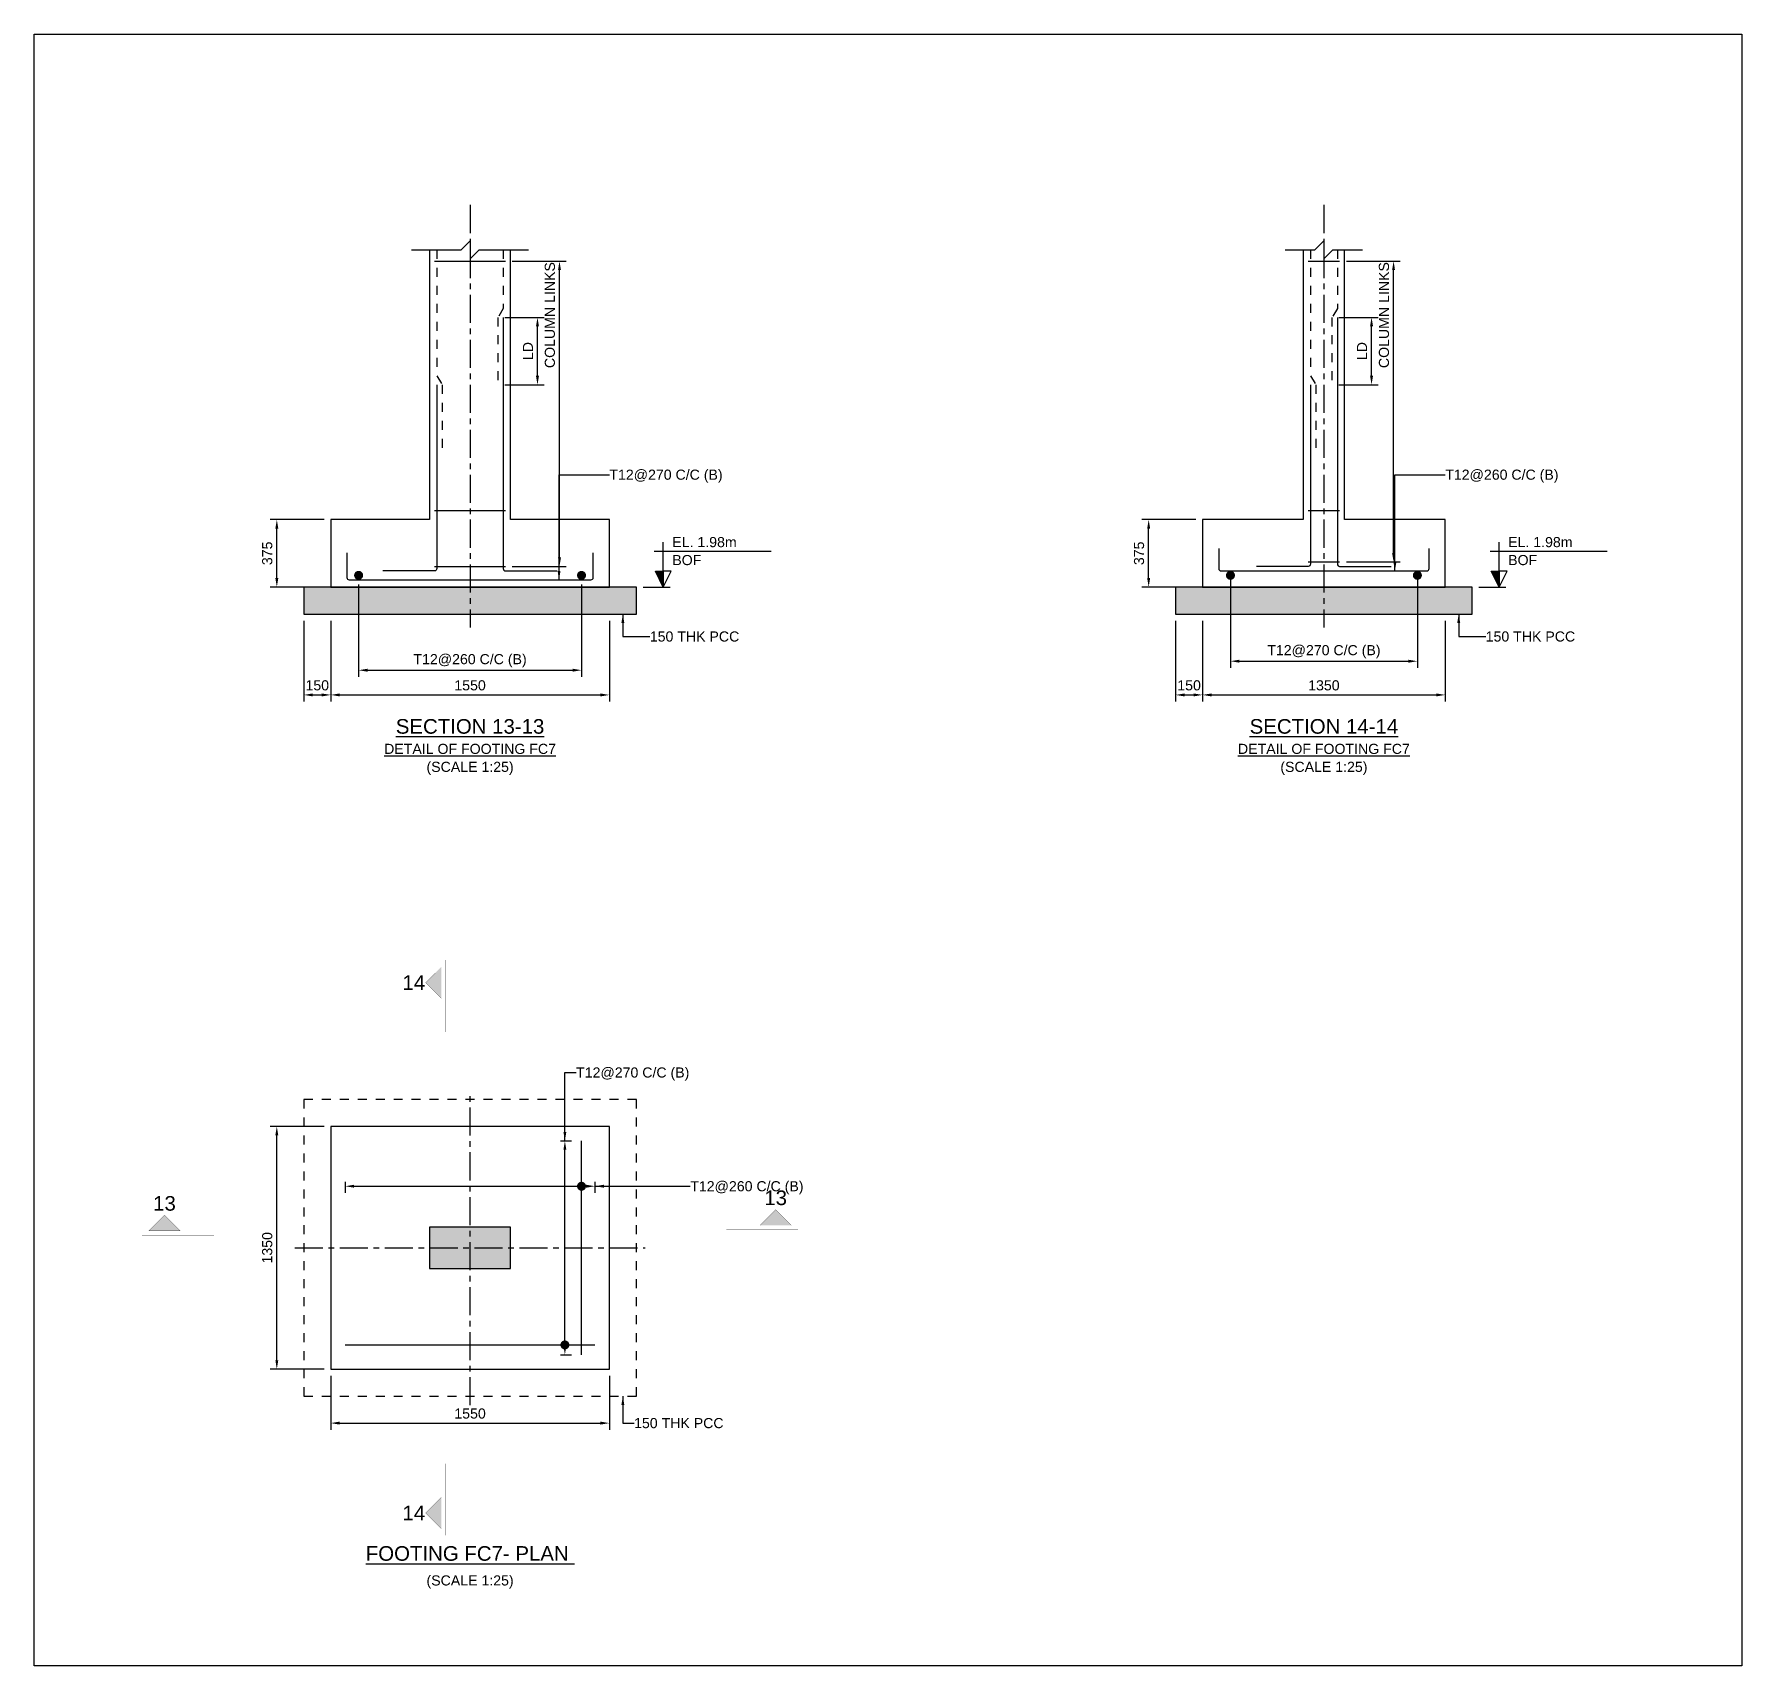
# Model space of a CAD drawing. Header units: inches. Extents: x -5500 to 172521, y -181100 to 5500.
# Drawn here: x 27721 to 65721, y -129900 to -93600 of the extents above; entities that cross this region are included whole.
import ezdxf
from ezdxf.enums import TextEntityAlignment as Align

# ---------------------------------------------------------------- set-up
doc = ezdxf.new("R2010")
doc.units = ezdxf.units.IN
doc.header["$LTSCALE"] = 1000
doc.header["$MEASUREMENT"] = 0
doc.linetypes.add('Cline', pattern=[1, 0.625, -0.125, 0.125, -0.125])
doc.linetypes.add('Dashed', pattern=[0.6, 0.2, -0.2, 0.2])
for name, color, linetype in [('Center Line', 1, 'Continuous'), ('Column', 2, 'Continuous'), ('Concrete Line', 2, 'Continuous'), ('Dim', 31, 'Continuous'), ('Footing', 4, 'Continuous'), ('Labels', 4, 'Continuous'), ('PCC', 5, 'Continuous'), ('Reinforcement', 4, 'Continuous'), ('Section Mark', 5, 'Continuous'), ('Solid', 25, 'Continuous'), ('Text', 31, 'Continuous')]:
    doc.layers.add(name, color=color, linetype=linetype)
doc.styles.add('SC-FTG1', font='SansSerif')
doc.styles.add('SC-FTG2', font='SansSerif')
doc.dimstyles.new('RccFooting', dxfattribs={"dimtxt": 225, "dimasz": 200, "dimexe": 150, "dimexo": 150, "dimgap": 100, "dimtad": 1, "dimtoh": 1, "dimdec": 4, "dimlfac": 0.25, "dimzin": 0, "dimdsep": 46, "dimtxsty": 'SC-FTG2', "dimcen": 0.09, "dimclrd": 8, "dimclre": 8, "dimclrt": 31, "dimadec": 0, "dimazin": 0, "dimtfac": 1, "dimtdec": 0, "dimtix": 1, "dimtofl": 0, "dimtmove": 0, "dimatfit": 3, "dimfxl": 1, "dimtolj": 1, "dimtzin": 0, "dimarcsym": 0})

msp = doc.modelspace()

# ---------------------------------------------------------------- texts
at = {"layer": 'Dim', "style": 'SC-FTG2'}
for s, p in [('T12@270 C/C (B)', (40521, -103400)), ('T12@260 C/C (B)', (59121, -103400)), ('150 THK PCC', (41421, -107000)), ('150 THK PCC', (60021, -107000)), ('150 THK PCC', (41071, -124500))]:
    msp.add_text(s, height=225, dxfattribs=at).set_placement(p, align=Align.MIDDLE_LEFT)
at = {"layer": 'Labels', "style": 'SC-FTG1'}
for s, p in [('%%USECTION 13-13', (37421, -109000)), ('%%USECTION 14-14', (56421, -109000)), ('%%uFOOTING FC7- PLAN ', (37421, -127400))]:
    msp.add_text(s, height=325, dxfattribs=at).set_placement(p, align=Align.MIDDLE_CENTER)
at = {"layer": 'Section Mark', "style": 'SC-FTG1'}
for s, p in [('14', (36168.5, -114700)), ('13', (30621, -119611.5)), ('13', (44221, -119487.5)), ('14', (36168.5, -126500))]:
    msp.add_text(s, height=325, dxfattribs=at).set_placement(p, align=Align.MIDDLE_CENTER)
at = {"layer": 'Text'}
for s, style, p in [('EL. 1.98m', 'SC-FTG2', (41921, -104900)), ('EL. 1.98m', 'SC-FTG2', (60521, -104900)), ('BOF', 'SC-FTG2', (41921, -105300)), ('BOF', 'SC-FTG2', (60521, -105300)), ('T12@270 C/C (B)', 'SC-FTG1', (39781, -116700)), ('T12@260 C/C (B)', 'SC-FTG1', (42321, -119230))]:
    msp.add_text(s, height=225, dxfattribs=dict(at, style=style)).set_placement(p, align=Align.MIDDLE_LEFT)
at = {"layer": 'Text', "style": 'SC-FTG1'}
for s, p in [('%%UDETAIL OF FOOTING FC7', (37421, -109500)), ('%%UDETAIL OF FOOTING FC7', (56421, -109500)), ('(SCALE 1:25)', (37421, -109900)), ('(SCALE 1:25)', (56421, -109900)), ('(SCALE 1:25)', (37421, -128000))]:
    msp.add_text(s, height=225, dxfattribs=at).set_placement(p, align=Align.MIDDLE_CENTER)

# ---------------------------------------------------------------- blocks, each defined once
blk = doc.blocks.new('*D127')
at = {"color": 8, "linetype": 'ByBlock', "lineweight": -2}
for p, q in [((34321, -123450), (34321, -124650)), ((40521, -123450), (40521, -124650)), ((34521, -124500), (40321, -124500))]:
    blk.add_line(p, q, dxfattribs=at)
at = {"color": 8}
for points in [[(34321, -124500), (34521, -124467), (34521, -124533)], [(40521, -124500), (40321, -124533), (40321, -124467)]]:
    blk.add_solid(points, dxfattribs=at)
at = {"layer": 'Defpoints', "color": 31}
for p in [(34321, -123300), (40521, -123300), (34321, -124500)]:
    blk.add_point(p, dxfattribs=at)
at = {"color": 31, "insert": (37421, -124288), "char_height": 225, "attachment_point": 5, "style": 'SC-FTG2'}
blk.add_mtext('\\A1;1550', dxfattribs=at)
blk = doc.blocks.new('*D128')
at = {"color": 8, "linetype": 'ByBlock', "lineweight": -2}
for p, q in [((34171, -117900), (32971, -117900)), ((33121, -123100), (33121, -118100)), ((34171, -123300), (32971, -123300))]:
    blk.add_line(p, q, dxfattribs=at)
at = {"color": 8}
for points in [[(33121, -117900), (33154, -118100), (33088, -118100)], [(33121, -123300), (33088, -123100), (33154, -123100)]]:
    blk.add_solid(points, dxfattribs=at)
at = {"layer": 'Defpoints', "color": 31}
for p in [(34321, -117900), (33121, -123300), (34321, -123300)]:
    blk.add_point(p, dxfattribs=at)
at = {"color": 31, "insert": (32908, -120600), "char_height": 225, "attachment_point": 5, "rotation": 90, "style": 'SC-FTG2'}
blk.add_mtext('\\A1;1350', dxfattribs=at)
blk = doc.blocks.new('*D129')
at = {"color": 8, "linetype": 'ByBlock', "lineweight": -2}
for p, q in [((39431, -118220), (39681, -118220)), ((39531, -122780), (39531, -118420)), ((39431, -122980), (39681, -122980))]:
    blk.add_line(p, q, dxfattribs=at)
at = {"color": 8}
for points in [[(39531, -118220), (39564, -118420), (39498, -118420)], [(39531, -122980), (39498, -122780), (39564, -122780)]]:
    blk.add_solid(points, dxfattribs=at)
at = {"layer": 'Defpoints', "color": 31}
for p in [(39281, -118220), (39281, -122980), (39531, -122980)]:
    blk.add_point(p, dxfattribs=at)
blk = doc.blocks.new('*D130')
at = {"color": 8, "linetype": 'ByBlock', "lineweight": -2}
for p, q in [((34641, -119130), (34641, -119380)), ((34841, -119230), (40001, -119230)), ((40201, -119130), (40201, -119380))]:
    blk.add_line(p, q, dxfattribs=at)
at = {"color": 8}
for points in [[(34641, -119230), (34841, -119197), (34841, -119263)], [(40201, -119230), (40001, -119263), (40001, -119197)]]:
    blk.add_solid(points, dxfattribs=at)
at = {"layer": 'Defpoints', "color": 31}
for p in [(34641, -118980), (34641, -119230), (40201, -118980)]:
    blk.add_point(p, dxfattribs=at)
blk = doc.blocks.new('*D131')
at = {"color": 8, "linetype": 'ByBlock', "lineweight": -2}
for p, q in [((33721, -106650), (33721, -108450)), ((34321, -106650), (34321, -108450)), ((33921, -108300), (34121, -108300))]:
    blk.add_line(p, q, dxfattribs=at)
at = {"color": 8}
for points in [[(33721, -108300), (33921, -108267), (33921, -108333)], [(34321, -108300), (34121, -108333), (34121, -108267)]]:
    blk.add_solid(points, dxfattribs=at)
at = {"layer": 'Defpoints', "color": 31}
for p in [(33721, -106500), (34321, -106500), (33721, -108300)]:
    blk.add_point(p, dxfattribs=at)
at = {"color": 31, "insert": (34021, -108088), "char_height": 225, "attachment_point": 5, "style": 'SC-FTG2'}
blk.add_mtext('\\A1;150', dxfattribs=at)
blk = doc.blocks.new('*D132')
at = {"color": 8, "linetype": 'ByBlock', "lineweight": -2}
for p, q in [((34321, -106650), (34321, -108450)), ((40521, -106650), (40521, -108450)), ((34521, -108300), (40321, -108300))]:
    blk.add_line(p, q, dxfattribs=at)
at = {"color": 8}
for points in [[(34321, -108300), (34521, -108267), (34521, -108333)], [(40521, -108300), (40321, -108333), (40321, -108267)]]:
    blk.add_solid(points, dxfattribs=at)
at = {"layer": 'Defpoints', "color": 31}
for p in [(34321, -106500), (40521, -106500), (34321, -108300)]:
    blk.add_point(p, dxfattribs=at)
at = {"color": 31, "insert": (37421, -108088), "char_height": 225, "attachment_point": 5, "style": 'SC-FTG2'}
blk.add_mtext('\\A1;1550', dxfattribs=at)
blk = doc.blocks.new('*D133')
at = {"color": 8, "linetype": 'ByBlock', "lineweight": -2}
for p, q in [((34171, -104400), (32971, -104400)), ((33121, -105700), (33121, -104600)), ((34171, -105900), (32971, -105900))]:
    blk.add_line(p, q, dxfattribs=at)
at = {"color": 8}
for points in [[(33121, -104400), (33154, -104600), (33088, -104600)], [(33121, -105900), (33088, -105700), (33154, -105700)]]:
    blk.add_solid(points, dxfattribs=at)
at = {"layer": 'Defpoints', "color": 31}
for p in [(34321, -104400), (33121, -105900), (34321, -105900)]:
    blk.add_point(p, dxfattribs=at)
at = {"color": 31, "insert": (32908, -105150), "char_height": 225, "attachment_point": 5, "rotation": 90, "style": 'SC-FTG2'}
blk.add_mtext('\\A1;375', dxfattribs=at)
blk = doc.blocks.new('*D134')
at = {"color": 8, "linetype": 'ByBlock', "lineweight": -2}
for p, q in [((34941, -105840), (34941, -107900)), ((39901, -105840), (39901, -107900)), ((35141, -107750), (39701, -107750))]:
    blk.add_line(p, q, dxfattribs=at)
at = {"color": 8}
for points in [[(34941, -107750), (35141, -107717), (35141, -107783)], [(39901, -107750), (39701, -107783), (39701, -107717)]]:
    blk.add_solid(points, dxfattribs=at)
at = {"layer": 'Defpoints', "color": 31}
for p in [(34941, -105690), (39901, -105690), (34941, -107750)]:
    blk.add_point(p, dxfattribs=at)
at = {"color": 31, "insert": (37421, -107538), "char_height": 225, "attachment_point": 5, "style": 'SC-FTG2'}
blk.add_mtext('\\A1;T12@260 C/C (B)', dxfattribs=at)
blk = doc.blocks.new('*D135')
at = {"color": 8, "linetype": 'ByBlock', "lineweight": -2}
for p, q in [((38191, -99900), (39071, -99900)), ((38921, -101200), (38921, -100100)), ((38191, -101400), (39071, -101400))]:
    blk.add_line(p, q, dxfattribs=at)
at = {"color": 8}
for points in [[(38921, -99900), (38954, -100100), (38888, -100100)], [(38921, -101400), (38888, -101200), (38954, -101200)]]:
    blk.add_solid(points, dxfattribs=at)
at = {"layer": 'Defpoints', "color": 31}
for p in [(38041, -99900), (38041, -101400), (38921, -101400)]:
    blk.add_point(p, dxfattribs=at)
at = {"color": 31, "insert": (38708, -100650), "char_height": 225, "attachment_point": 5, "rotation": 90, "style": 'SC-FTG2'}
blk.add_mtext('\\A1;LD', dxfattribs=at)
blk = doc.blocks.new('*D136')
at = {"color": 8, "linetype": 'ByBlock', "lineweight": -2}
for p, q in [((38361, -98650), (39561, -98650)), ((39411, -105240), (39411, -98850)), ((38361, -105440), (39561, -105440))]:
    blk.add_line(p, q, dxfattribs=at)
at = {"color": 8}
for points in [[(39411, -98650), (39444, -98850), (39378, -98850)], [(39411, -105440), (39378, -105240), (39444, -105240)]]:
    blk.add_solid(points, dxfattribs=at)
at = {"layer": 'Defpoints', "color": 31}
for p in [(38211, -98650), (38211, -105440), (39411, -105440)]:
    blk.add_point(p, dxfattribs=at)
at = {"color": 31, "insert": (39198, -99850), "char_height": 225, "attachment_point": 5, "rotation": 90, "style": 'SC-FTG2'}
blk.add_mtext('\\A1;COLUMN LINKS', dxfattribs=at)
blk = doc.blocks.new('*D137')
at = {"color": 8, "linetype": 'ByBlock', "lineweight": -2}
for p, q in [((53121, -106650), (53121, -108450)), ((53721, -106650), (53721, -108450)), ((53321, -108300), (53521, -108300))]:
    blk.add_line(p, q, dxfattribs=at)
at = {"color": 8}
for points in [[(53121, -108300), (53321, -108267), (53321, -108333)], [(53721, -108300), (53521, -108333), (53521, -108267)]]:
    blk.add_solid(points, dxfattribs=at)
at = {"layer": 'Defpoints', "color": 31}
for p in [(53121, -106500), (53721, -106500), (53121, -108300)]:
    blk.add_point(p, dxfattribs=at)
at = {"color": 31, "insert": (53421, -108088), "char_height": 225, "attachment_point": 5, "style": 'SC-FTG2'}
blk.add_mtext('\\A1;150', dxfattribs=at)
blk = doc.blocks.new('*D138')
at = {"color": 8, "linetype": 'ByBlock', "lineweight": -2}
for p, q in [((53721, -106650), (53721, -108450)), ((59121, -106650), (59121, -108450)), ((53921, -108300), (58921, -108300))]:
    blk.add_line(p, q, dxfattribs=at)
at = {"color": 8}
for points in [[(53721, -108300), (53921, -108267), (53921, -108333)], [(59121, -108300), (58921, -108333), (58921, -108267)]]:
    blk.add_solid(points, dxfattribs=at)
at = {"layer": 'Defpoints', "color": 31}
for p in [(53721, -106500), (59121, -106500), (53721, -108300)]:
    blk.add_point(p, dxfattribs=at)
at = {"color": 31, "insert": (56421, -108088), "char_height": 225, "attachment_point": 5, "style": 'SC-FTG2'}
blk.add_mtext('\\A1;1350', dxfattribs=at)
blk = doc.blocks.new('*D139')
at = {"color": 8, "linetype": 'ByBlock', "lineweight": -2}
for p, q in [((53571, -104400), (52371, -104400)), ((52521, -105700), (52521, -104600)), ((53571, -105900), (52371, -105900))]:
    blk.add_line(p, q, dxfattribs=at)
at = {"color": 8}
for points in [[(52521, -104400), (52554, -104600), (52488, -104600)], [(52521, -105900), (52488, -105700), (52554, -105700)]]:
    blk.add_solid(points, dxfattribs=at)
at = {"layer": 'Defpoints', "color": 31}
for p in [(53721, -104400), (52521, -105900), (53721, -105900)]:
    blk.add_point(p, dxfattribs=at)
at = {"color": 31, "insert": (52308, -105150), "char_height": 225, "attachment_point": 5, "rotation": 90, "style": 'SC-FTG2'}
blk.add_mtext('\\A1;375', dxfattribs=at)
blk = doc.blocks.new('*D140')
at = {"color": 8, "linetype": 'ByBlock', "lineweight": -2}
for p, q in [((54341, -105640), (54341, -107700)), ((58501, -105640), (58501, -107700)), ((54541, -107550), (58301, -107550))]:
    blk.add_line(p, q, dxfattribs=at)
at = {"color": 8}
for points in [[(54341, -107550), (54541, -107517), (54541, -107583)], [(58501, -107550), (58301, -107583), (58301, -107517)]]:
    blk.add_solid(points, dxfattribs=at)
at = {"layer": 'Defpoints', "color": 31}
for p in [(54341, -105490), (58501, -105490), (54341, -107550)]:
    blk.add_point(p, dxfattribs=at)
at = {"color": 31, "insert": (56421, -107338), "char_height": 225, "attachment_point": 5, "style": 'SC-FTG2'}
blk.add_mtext('\\A1;T12@270 C/C (B)', dxfattribs=at)
blk = doc.blocks.new('*D141')
at = {"color": 8, "linetype": 'ByBlock', "lineweight": -2}
for p, q in [((56751, -99900), (57631, -99900)), ((57481, -101200), (57481, -100100)), ((56751, -101400), (57631, -101400))]:
    blk.add_line(p, q, dxfattribs=at)
at = {"color": 8}
for points in [[(57481, -99900), (57514, -100100), (57448, -100100)], [(57481, -101400), (57448, -101200), (57514, -101200)]]:
    blk.add_solid(points, dxfattribs=at)
at = {"layer": 'Defpoints', "color": 31}
for p in [(56601, -99900), (56601, -101400), (57481, -101400)]:
    blk.add_point(p, dxfattribs=at)
at = {"color": 31, "insert": (57268, -100650), "char_height": 225, "attachment_point": 5, "rotation": 90, "style": 'SC-FTG2'}
blk.add_mtext('\\A1;LD', dxfattribs=at)
blk = doc.blocks.new('*D142')
at = {"color": 8, "linetype": 'ByBlock', "lineweight": -2}
for p, q in [((56921, -98650), (58121, -98650)), ((57971, -105140), (57971, -98850)), ((56921, -105340), (58121, -105340))]:
    blk.add_line(p, q, dxfattribs=at)
at = {"color": 8}
for points in [[(57971, -98650), (58004, -98850), (57938, -98850)], [(57971, -105340), (57938, -105140), (58004, -105140)]]:
    blk.add_solid(points, dxfattribs=at)
at = {"layer": 'Defpoints', "color": 31}
for p in [(56771, -98650), (56771, -105340), (57971, -105340)]:
    blk.add_point(p, dxfattribs=at)
at = {"color": 31, "insert": (57758, -99850), "char_height": 225, "attachment_point": 5, "rotation": 90, "style": 'SC-FTG2'}
blk.add_mtext('\\A1;COLUMN LINKS', dxfattribs=at)

# ---------------------------------------------------------------- dimensions: what is measured, and where the dimension line sits
at = {"layer": 'Dim'}
for base, p1, p2, angle, text, picture, middle in [((39411, -98650), (38211, -105440), (38211, -98650), 90, 'COLUMN LINKS', '*D136', (39411, -99850)), ((57971, -98650), (56771, -105340), (56771, -98650), 90, 'COLUMN LINKS', '*D142', (57971, -99850)), ((38921, -99900), (38041, -101400), (38041, -99900), 90, 'LD', '*D135', (38921, -100650)), ((57481, -99900), (56601, -101400), (56601, -99900), 90, 'LD', '*D141', (57481, -100650)), ((39531, -118220), (39281, -122980), (39281, -118220), 90, ' ', '*D129', (39531, -121460)), ((40201, -119230), (34641, -118980), (40201, -118980), 0, ' ', '*D130', (38601, -119230))]:
    dim = msp.add_linear_dim(base=base, p1=p1, p2=p2, angle=angle, text=text, dimstyle='RccFooting', override={"dimjust": 0}, dxfattribs=at)
    dim.commit()
    dim.dimension.update_dxf_attribs({"geometry": picture, "text_midpoint": middle, "dimtype": 129})
for p1, p2, distance, text, picture, middle in [((34321, -105900), (34321, -104400), 1200, '375', '*D133', (33121, -105150)), ((53721, -105900), (53721, -104400), 1200, '375', '*D139', (52521, -105150)), ((54341, -105490), (58501, -105490), -2060, 'T12@270 C/C (B)', '*D140', (56421, -107550)), ((34941, -105690), (39901, -105690), -2060, 'T12@260 C/C (B)', '*D134', (37421, -107750)), ((33721, -106500), (34321, -106500), -1800, '150', '*D131', (34021, -108300)), ((34321, -106500), (40521, -106500), -1800, '1550', '*D132', (37421, -108300)), ((53121, -106500), (53721, -106500), -1800, '150', '*D137', (53421, -108300)), ((53721, -106500), (59121, -106500), -1800, '1350', '*D138', (56421, -108300)), ((34321, -123300), (34321, -117900), 1200, '1350', '*D128', (33121, -120600)), ((34321, -123300), (40521, -123300), -1200, '1550', '*D127', (37421, -124500))]:
    dim = msp.add_aligned_dim(p1=p1, p2=p2, distance=distance, text=text, dimstyle='RccFooting', dxfattribs=at)
    dim.commit()
    dim.dimension.update_dxf_attribs({"geometry": picture, "text_midpoint": middle})

# ---------------------------------------------------------------- hatches: boundary and pattern name
at = {"layer": 'Solid'}
for points in [[(41721, -105900), (41546, -105550), (41721, -105550)], [(60321, -105900), (60146, -105550), (60321, -105550)], [(33721, -106500), (41121, -106500), (41121, -105900), (33721, -105900)], [(53121, -106500), (59721, -106500), (59721, -105900), (53121, -105900)], [(36781, -114350), (36431, -114700), (36781, -115050), (36781, -114350)], [(30271, -120224), (30621, -119874), (30971, -120224), (30271, -120224)], [(44571, -120100), (44221, -119750), (43871, -120100), (44571, -120100)], [(36521, -121060), (38321, -121060), (38321, -120140), (36521, -120140)], [(36781, -126850), (36431, -126500), (36781, -126150), (36781, -126850)]]:
    msp.add_hatch(color=256, dxfattribs=at).paths.add_polyline_path(points, flags=0)

# ---------------------------------------------------------------- linework, layer by layer
msp.add_lwpolyline([(27721, -129900), (27721, -93600), (65721, -93600), (65721, -129900), (27721, -129900)])
at = {"layer": 'Center Line', "linetype": 'Cline'}
for points in [[(37421, -97400), (37421, -106800)], [(56421, -97400), (56421, -106800)], [(37421, -124100), (37421, -117100)], [(33521, -120600), (41321, -120600)]]:
    msp.add_lwpolyline(points, dxfattribs=at)
at = {"layer": 'Column'}
msp.add_lwpolyline([(36521, -121060), (38321, -121060), (38321, -120140), (36521, -120140), (36521, -121060)], dxfattribs=at)
at = {"layer": 'Concrete Line'}
for points in [[(36521, -98400), (36521, -104400), (34321, -104400), (34321, -105900), (40521, -105900), (40521, -104400), (38321, -104400), (38321, -98400)], [(36121, -98400), (37221, -98400), (37421, -98200), (37421, -98600), (37621, -98400), (38721, -98400)], [(55961, -98400), (55961, -104400), (53721, -104400), (53721, -105900), (59121, -105900), (59121, -104400), (56881, -104400), (56881, -98400)], [(55561, -98400), (56221, -98400), (56421, -98200), (56421, -98600), (56621, -98400), (57281, -98400)]]:
    msp.add_lwpolyline(points, dxfattribs=at)
at = {"layer": 'Dim', "color": 8, "const_width": 100}
for points in [[(39851, -119230, 1), (39951, -119230, 1)], [(39481, -122760, 1), (39581, -122760, 1)]]:
    msp.add_lwpolyline(points, format="xyb", close=True, dxfattribs=at)
at = {"layer": 'Footing'}
msp.add_lwpolyline([(34321, -123300), (40521, -123300), (40521, -117900), (34321, -117900), (34321, -123300)], dxfattribs=at)
at = {"layer": 'PCC'}
for points in [[(33721, -106500), (41121, -106500), (41121, -105900), (33721, -105900), (33721, -106500)], [(53121, -106500), (59721, -106500), (59721, -105900), (53121, -105900), (53121, -106500)]]:
    msp.add_lwpolyline(points, dxfattribs=at)
at = {"layer": 'PCC', "linetype": 'Dashed'}
msp.add_lwpolyline([(33721, -123900), (41121, -123900), (41121, -117300), (33721, -117300), (33721, -123900)], dxfattribs=at)
at = {"layer": 'Reinforcement', "linetype": 'Dashed'}
for points in [[(36681, -98400), (36681, -101200), (36801, -101400), (36801, -102900)], [(38161, -98400), (38161, -99700), (38041, -99900), (38041, -101400)], [(56121, -98400), (56121, -101200), (56241, -101400), (56241, -102900)], [(56721, -98400), (56721, -99700), (56601, -99900), (56601, -101400)]]:
    msp.add_lwpolyline(points, dxfattribs=at)
at = {"layer": 'Reinforcement'}
for points in [[(36631, -98650), (38211, -98650)], [(56071, -98650), (56771, -98650)], [(36631, -104200), (38211, -104200)], [(56071, -104200), (56771, -104200)], [(36631, -105440), (38211, -105440)], [(56071, -105340), (56771, -105340)], [(39901, -122980), (39901, -118220)], [(34641, -122760), (40201, -122760)]]:
    msp.add_lwpolyline(points, dxfattribs=at)
for points in [[(38161, -99900), (38161, -105490, 0.4), (38211, -105540), (39361, -105540, 0.4), (39361, -105540), (39361, -105540)], [(56721, -99900), (56721, -105390, 0.4), (56771, -105440), (57921, -105440, 0.4), (57921, -105440), (57921, -105440)], [(36681, -101400), (36681, -105490, -0.4), (36631, -105540), (35481, -105540, 0.4), (35481, -105540), (35481, -105540)], [(56121, -101400), (56121, -105390, -0.4), (56071, -105440), (54921, -105440, 0.4), (54921, -105440), (54921, -105440)], [(34681, -105140), (34681, -105690, 0.4), (34731, -105740), (40111, -105740, 0.4), (40161, -105690), (40161, -105140)], [(54081, -105040), (54081, -105490, 0.4), (54131, -105540), (58711, -105540, 0.4), (58761, -105490), (58761, -105040)]]:
    msp.add_lwpolyline(points, format="xyb", dxfattribs=at)
at = {"layer": 'Reinforcement', "const_width": 100}
for points in [[(34891, -105640, 1), (34991, -105640, 1)], [(39851, -105640, 1), (39951, -105640, 1)], [(54291, -105640, 1), (54391, -105640, 1)], [(58451, -105640, 1), (58551, -105640, 1)]]:
    msp.add_lwpolyline(points, format="xyb", close=True, dxfattribs=at)
at = {"layer": 'Section Mark'}
for p, q in [((41271, -105900), (41871, -105900)), ((59871, -105900), (60471, -105900))]:
    msp.add_line(p, q, dxfattribs=at)
for points in [[(41521, -105100), (44121, -105100)], [(41721, -105900), (41721, -104900)], [(60121, -105100), (62721, -105100)], [(60321, -105900), (60321, -104900)], [(41721, -105900), (41546, -105550), (41721, -105550), (41721, -105900)], [(41721, -105900), (41896, -105550), (41721, -105550), (41721, -105900)], [(60321, -105900), (60146, -105550), (60321, -105550), (60321, -105900)], [(60321, -105900), (60496, -105550), (60321, -105550), (60321, -105900)]]:
    msp.add_lwpolyline(points, dxfattribs=at)
at = {"layer": 'Section Mark', "const_width": 5}
for points in [[(36781, -114350), (36431, -114700), (36781, -115050), (36781, -114350)], [(36881, -115800), (36881, -114200)], [(30271, -120224), (30621, -119874), (30971, -120224), (30271, -120224)], [(44571, -120100), (44221, -119750), (43871, -120100), (44571, -120100)], [(31721, -120324), (30121, -120324)], [(43121, -120200), (44721, -120200)], [(36881, -125400), (36881, -127000)], [(36781, -126850), (36431, -126500), (36781, -126150), (36781, -126850)]]:
    msp.add_lwpolyline(points, dxfattribs=at)

msp.set_redraw_order([(e.dxf.handle, doc.entitydb.next_handle()) for e in msp.query("TEXT MTEXT ATTDEF DIMENSION ARC_DIMENSION")])  # texts and dimensions are drawn at this point

# ---------------------------------------------------------------- leaders
at = {"layer": 'Dim', "color": 8}
for points in [[(39401, -105740), (39401, -103400), (40521, -103400)], [(58001, -105540), (58001, -103400), (59121, -103400)], [(40821, -106500), (40821, -107000), (41421, -107000)], [(59421, -106500), (59421, -107000), (60021, -107000)], [(39531, -118220), (39531, -116700), (39781, -116700)], [(40201, -119230), (42321, -119230), (42321, -119230)], [(40821, -123900), (40821, -124500), (41071, -124500)]]:
    msp.add_leader(points, dimstyle='RccFooting', dxfattribs=at)

doc.saveas('drawing.dxf')
